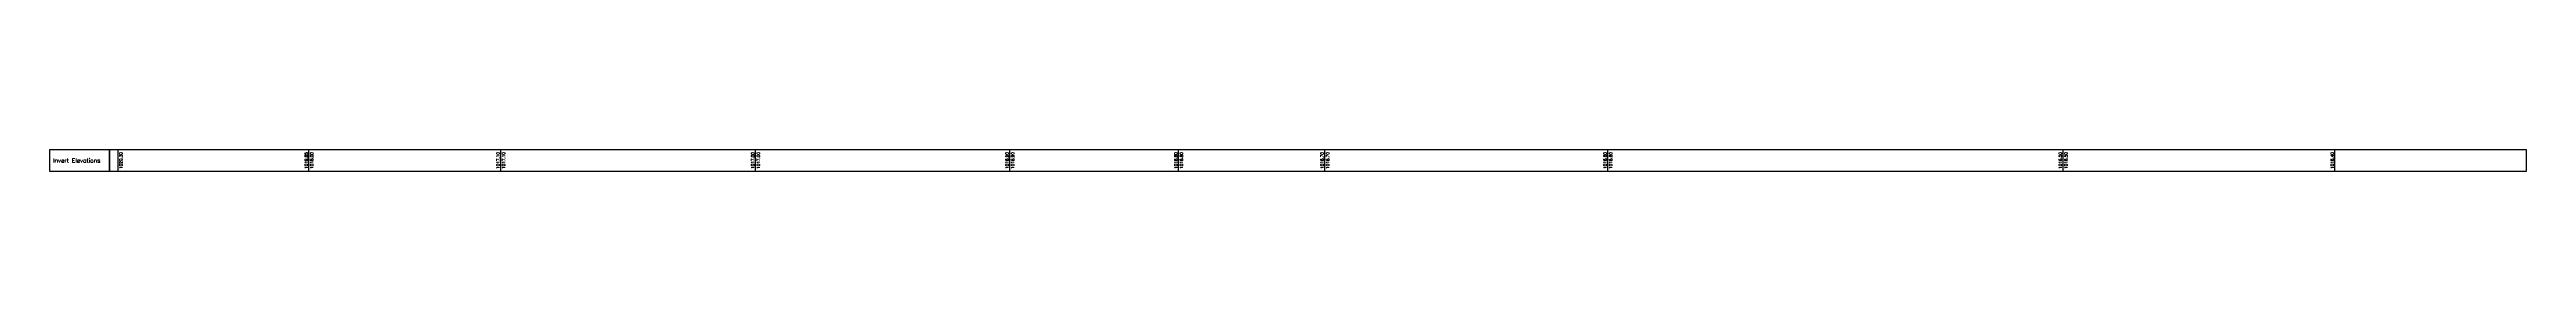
# Model space of a CAD drawing. Header units: metres. Extents: x 517023 to 519141, y 3924953 to 3927827.
# Drawn here: x 518235 to 518813, y 3925253 to 3925258 of the extents above; entities that cross this region are included whole.
import ezdxf

# ---------------------------------------------------------------- set-up
doc = ezdxf.new("R2010")
doc.units = ezdxf.units.M
for name, color, linetype in [('C-ROAD-PROF-TEXT', 11, 'Continuous'), ('C-ROAD-PROF-TICK', 7, 'Continuous'), ('C-ROAD-PROF-TTLB', 5, 'Continuous'), ('C-ROAD-PROF-VIEW', 7, 'Continuous')]:
    doc.layers.add(name, color=color, linetype=linetype)
doc.styles.get("Standard").update_dxf_attribs({"font": 'simplex.shx'})

msp = doc.modelspace()

# ---------------------------------------------------------------- linework, layer by layer
at = {"layer": 'C-ROAD-PROF-TICK', "color": 7, "linetype": 'Continuous', "lineweight": -3}
for p, q in [((518251.1, 3925252.84), (518251.1, 3925257.84)), ((518295.64, 3925252.84), (518295.64, 3925257.84)), ((518340.4, 3925252.84), (518340.4, 3925257.84)), ((518399.85, 3925252.84), (518399.85, 3925257.84)), ((518459.2, 3925252.84), (518459.2, 3925257.84)), ((518498.58, 3925252.84), (518498.58, 3925257.84)), ((518532.7, 3925252.84), (518532.7, 3925257.84)), ((518598.75, 3925252.84), (518598.75, 3925257.84)), ((518704.96, 3925252.84), (518704.96, 3925257.84)), ((518768.41, 3925252.84), (518768.41, 3925257.84))]:
    msp.add_line(p, q, dxfattribs=at)
at = {"layer": 'C-ROAD-PROF-TTLB', "color": 5, "linetype": 'Continuous', "lineweight": -3}
for points in [[(518249.1, 3925252.84), (518249.1, 3925257.84), (518235.1, 3925257.84), (518235.1, 3925252.84)], [(518249.1, 3925252.84), (518813.1, 3925252.84), (518813.1, 3925257.84), (518249.1, 3925257.84)]]:
    msp.add_3dface(points, dxfattribs=at)

# ---------------------------------------------------------------- texts
at = {"layer": 'C-ROAD-PROF-TEXT', "color": 11, "linetype": 'Continuous', "lineweight": -3, "char_height": 0.7, "rotation": 90}
for s, insert, attachment_point in [('1020.30', (518251.4, 3925255.34), 2), ('1019.85', (518295.34, 3925255.34), 8), ('1018.00', (518295.94, 3925255.34), 2), ('1017.10', (518340.1, 3925255.34), 8), ('1017.10', (518340.7, 3925255.34), 2), ('1017.00', (518399.55, 3925255.34), 8), ('1017.00', (518400.15, 3925255.34), 2), ('1016.90', (518458.9, 3925255.34), 8), ('1016.90', (518459.5, 3925255.34), 2), ('1016.80', (518498.28, 3925255.34), 8), ('1016.80', (518498.88, 3925255.34), 2), ('1016.70', (518532.4, 3925255.34), 8), ('1016.70', (518533, 3925255.34), 2), ('1016.60', (518598.45, 3925255.34), 8), ('1016.60', (518599.05, 3925255.34), 2), ('1016.50', (518704.66, 3925255.34), 8), ('1016.50', (518705.26, 3925255.34), 2), ('1016.40', (518768.11, 3925255.34), 8)]:
    msp.add_mtext(s, dxfattribs=dict(at, insert=insert, attachment_point=attachment_point))
at = {"layer": 'C-ROAD-PROF-VIEW', "color": 7, "linetype": 'Continuous', "lineweight": -3, "insert": (518235.25, 3925255.34), "char_height": 1, "attachment_point": 4}
msp.add_mtext(' Invert Elevations', dxfattribs=at)

doc.saveas('drawing.dxf')
